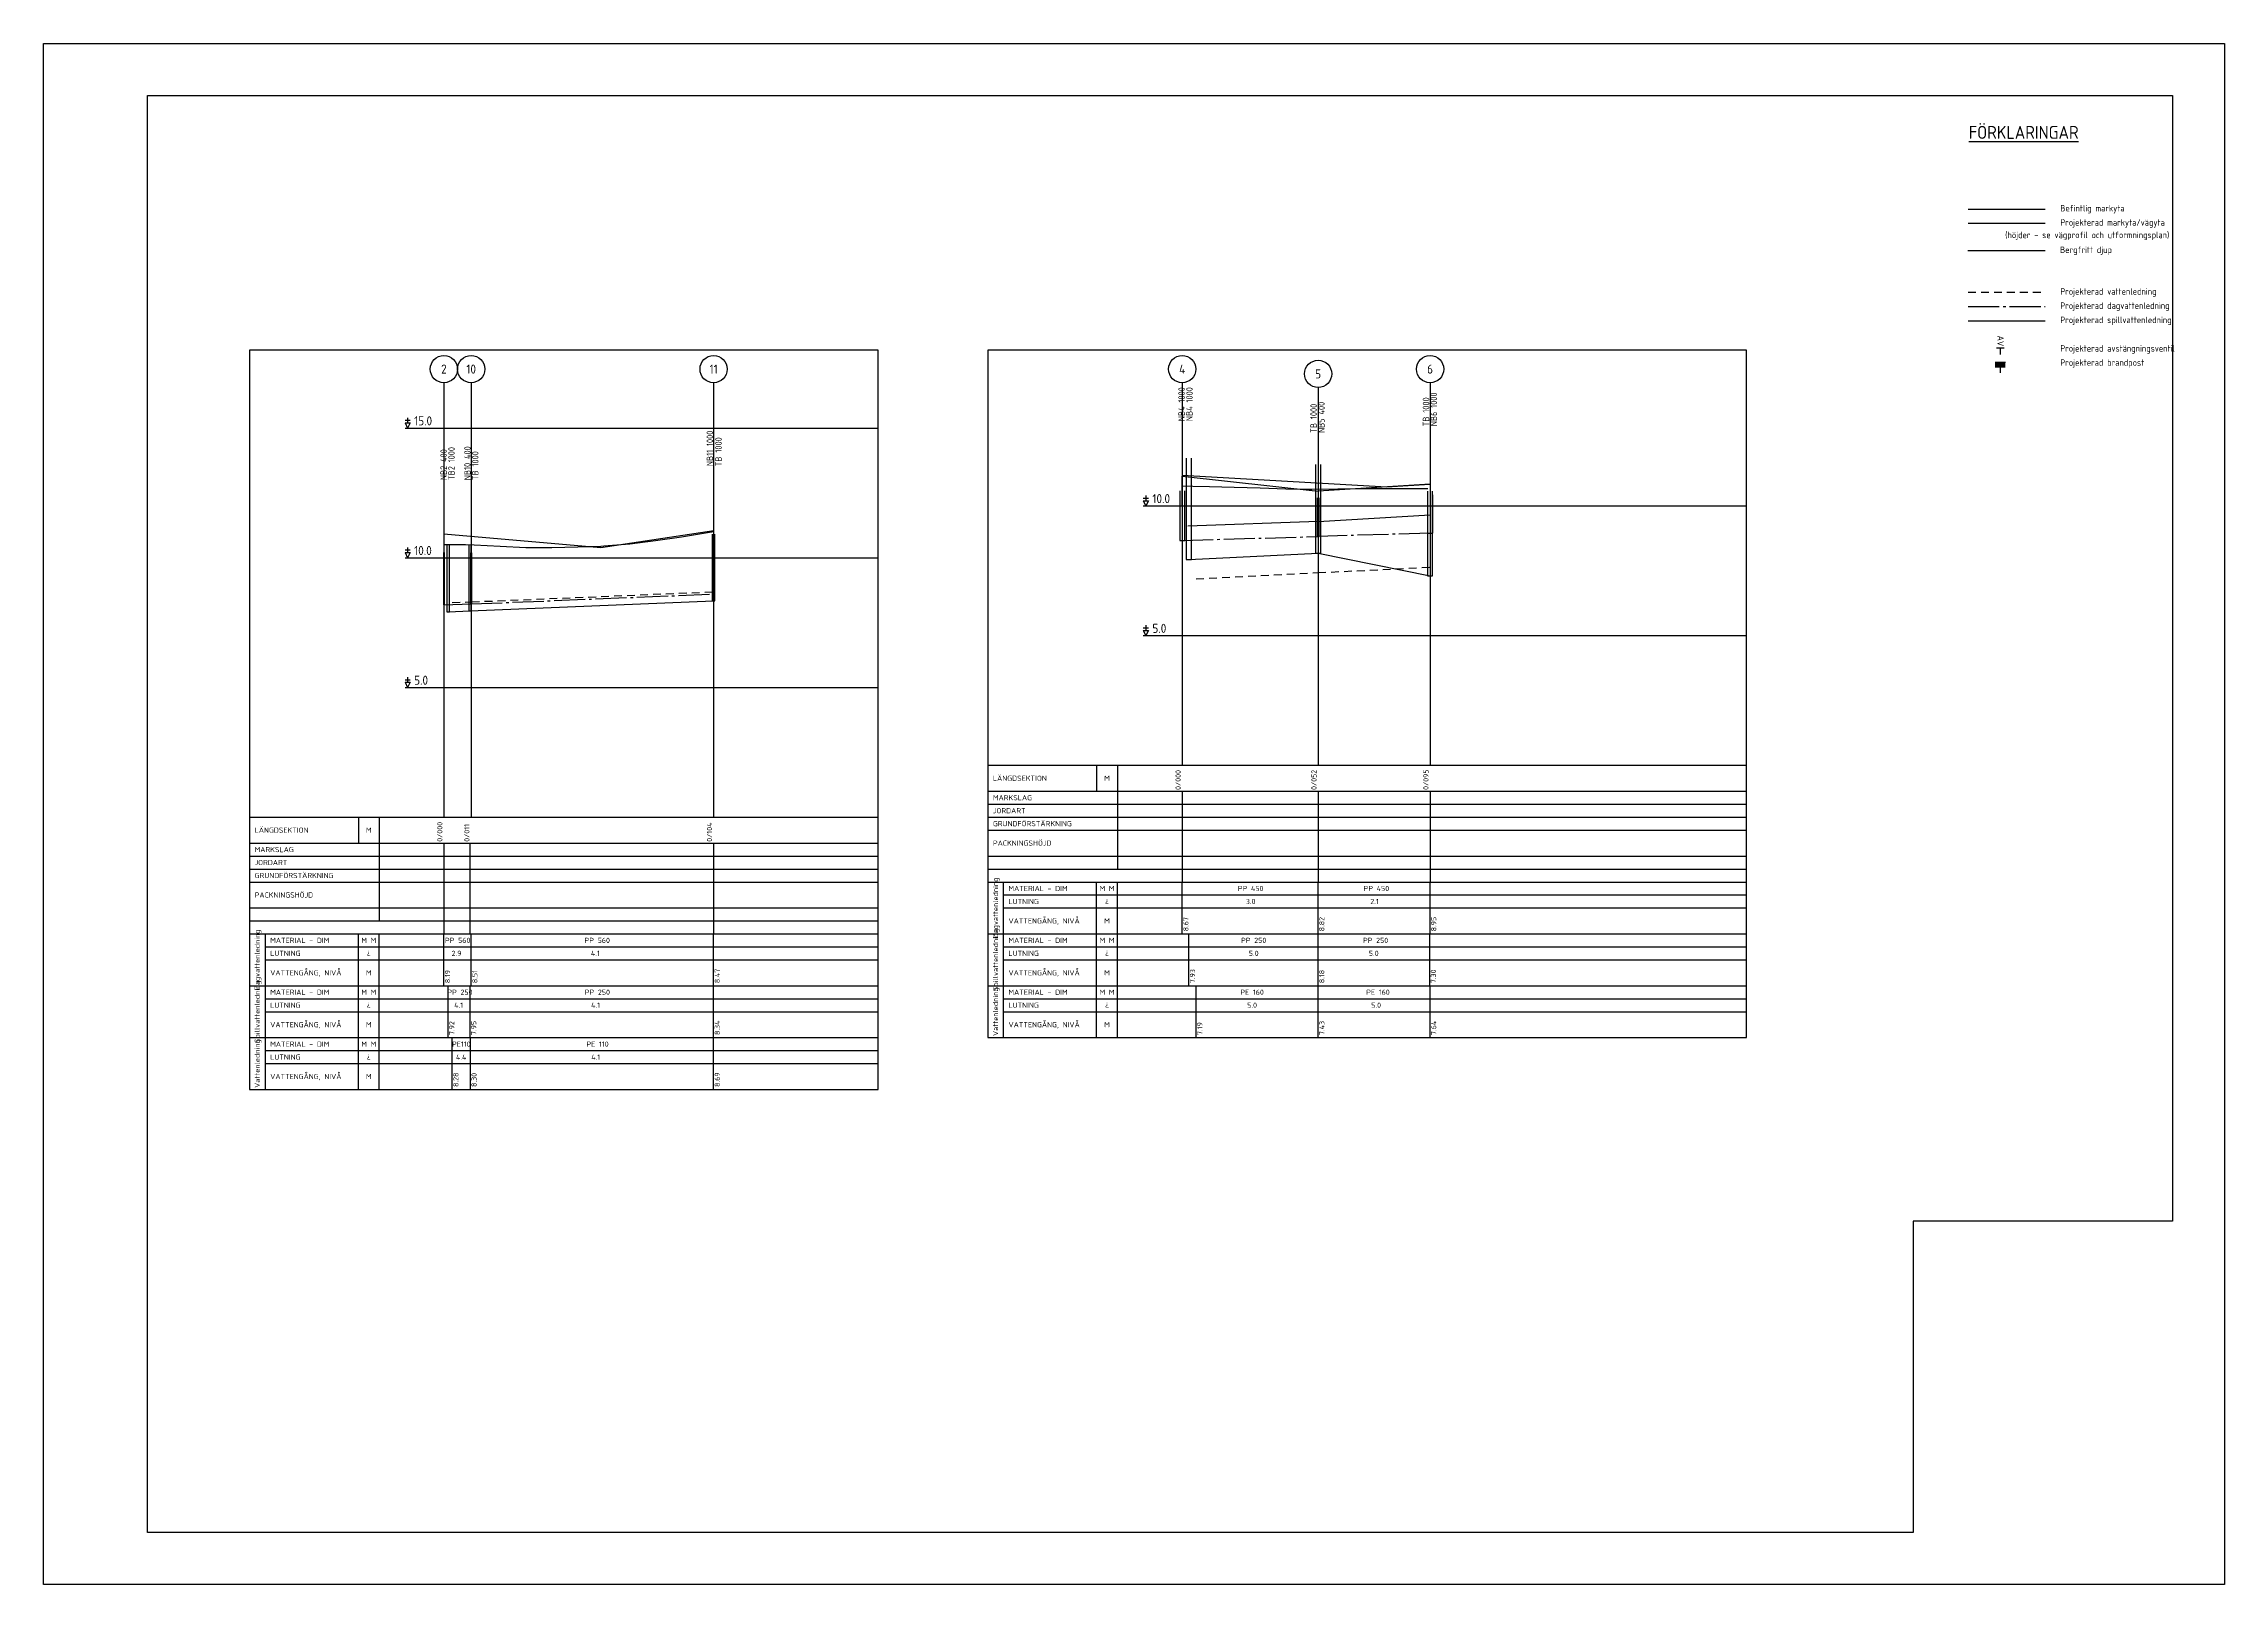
# Model space of a CAD drawing. Header units: metres. Extents: x 14120 to 17296, y 12612 to 17223.
# Drawn here: x 16455 to 17296, y 14770 to 15364 of the extents above; entities that cross this region are included whole.
import ezdxf
from ezdxf.enums import TextEntityAlignment as Align

# ---------------------------------------------------------------- set-up
doc = ezdxf.new("R2010")
doc.units = ezdxf.units.M
doc.header["$MEASUREMENT"] = 0
for name, pattern in [('BH90-PMB-DV', [16, 12, -1.5, 1, -1.5]), ('BH90-PMB-SPV', [16, 8, 8]), ('BH90-PMB-V', [6, 4, -2]), ('STRECKAD_3', [5, 3, -2])]:
    doc.linetypes.add(name, pattern=pattern)
doc.layers.get('0').update_dxf_attribs({"linetype": 'CONTINUOUS'})
doc.layers.get('DEFPOINTS').update_dxf_attribs({"color": 5, "linetype": 'CONTINUOUS'})
for name, color, linetype in [('03_T', 3, 'CONTINUOUS'), ('05_txt', 1, 'CONTINUOUS'), ('BH90-PROJEKTERAD', 7, 'BH90-BERG_FOM'), ('M-368-T', 1, 'CONTINUOUS'), ('M-368A', 1, 'CONTINUOUS'), ('M-368B', 4, 'CONTINUOUS'), ('M-41-Vattenledn', 6, 'BH90-PMB-V'), ('M-412', 3, 'BH90-PMB-DV'), ('M-414', 1, 'STRECKAD_3'), ('M-46-Brunn_nb', 6, 'CONTINUOUS'), ('M-46-Brunn_tb', 6, 'CONTINUOUS'), ('M-46-Element', 4, 'CONTINUOUS'), ('M-46-MARK', 4, 'CONTINUOUS'), ('M-46-Spillvledn', 6, 'BH90-PMB-SPV'), ('M-466-x', 3, 'CONTINUOUS'), ('M-468A', 1, 'CONTINUOUS'), ('M-469-x', 3, 'CONTINUOUS')]:
    doc.layers.add(name, color=color, linetype=linetype)
doc.layers.add('Slask-ny lutning', color=5, linetype='CONTINUOUS', plot=False)
doc.styles.add('ISO', font='iso.shx')
doc.styles.add('ISO18', font='ISO3098', dxfattribs={"height": 1.8})
doc.styles.add('ISO3098', font='iso3098.shx')
doc.linetypes.add('BH90-BERG_FOM', pattern='A,1.5,[12,BH90K.SHX,S=0.3,R=0,X=0,Y=0],1.5,-0.75,3,-0.75,3,-0.75,3,-0.75,3,-0.75', length=18.75)

# ---------------------------------------------------------------- blocks, each defined once
blk = doc.blocks.new('BH90917f')
for p, q in [((2, 0), (0, 0)), ((4, -2), (4, 2))]:
    blk.add_line(p, q)
for points in [[(2, 2), (2, -2), (4, 2), (4, -2)], [(4, 2), (4, 2), (4, -2)]]:
    blk.add_solid(points)
blk = doc.blocks.new('BH90919f')
blk.add_line((1.5, 0), (-1.5, 0))

msp = doc.modelspace()

# ---------------------------------------------------------------- linework, layer by layer
at = {"layer": 'BH90-PROJEKTERAD', "color": 1, "linetype": 'BH90-BERG_FOM', "ltscale": 0.4, "flags": 128}
msp.add_lwpolyline([(17197.412, 15284.11), (17227.199, 15284.11)], dxfattribs=at)
at = {"layer": 'DEFPOINTS', "flags": 128}
for points in [[(16455.335, 14769.91), (16455.335, 15363.91), (17296.335, 15363.91), (17296.335, 14769.91)], [(16495.335, 14789.91), (16495.335, 15343.91), (17276.335, 15343.91), (17276.335, 14909.91), (17176.335, 14909.91), (17176.335, 14789.91)]]:
    msp.add_lwpolyline(points, close=True, dxfattribs=at)
at = {"layer": 'M-368-T'}
for p, q in [((16594.718, 15218.69), (16596.718, 15218.69)), ((16594.718, 15217.69), (16596.718, 15217.69)), ((16594.718, 15217.69), (16595.718, 15215.69)), ((16595.718, 15219.69), (16595.718, 15217.69)), ((16596.718, 15217.69), (16595.718, 15215.69)), ((16879.429, 15188.69), (16881.429, 15188.69)), ((16880.429, 15189.69), (16880.429, 15187.69)), ((16879.429, 15187.69), (16881.429, 15187.69)), ((16879.429, 15187.69), (16880.429, 15185.69)), ((16881.429, 15187.69), (16880.429, 15185.69)), ((16594.718, 15168.69), (16596.718, 15168.69)), ((16594.718, 15167.69), (16596.718, 15167.69)), ((16594.718, 15167.69), (16595.718, 15165.69)), ((16595.718, 15169.69), (16595.718, 15167.69)), ((16596.718, 15167.69), (16595.718, 15165.69)), ((16879.429, 15138.69), (16881.429, 15138.69)), ((16880.429, 15139.69), (16880.429, 15137.69)), ((16879.429, 15137.69), (16881.429, 15137.69)), ((16879.429, 15137.69), (16880.429, 15135.69)), ((16881.429, 15137.69), (16880.429, 15135.69)), ((16594.718, 15118.69), (16596.718, 15118.69)), ((16594.718, 15117.69), (16596.718, 15117.69)), ((16594.718, 15117.69), (16595.718, 15115.69)), ((16595.718, 15119.69), (16595.718, 15117.69)), ((16596.718, 15117.69), (16595.718, 15115.69))]:
    msp.add_line(p, q, dxfattribs=at)
at = {"layer": 'M-368A'}
for points in [[(16534.718, 14960.69), (16777.185, 14960.69), (16777.185, 15245.69), (16534.718, 15245.69)], [(16819.429, 14980.69), (17112.027, 14980.69), (17112.027, 15245.69), (16819.429, 15245.69)]]:
    msp.add_lwpolyline(points, close=True, dxfattribs=at)
at = {"layer": 'M-368B'}
for p, q in [((16594.718, 15215.69), (16777.185, 15215.69)), ((16879.429, 15185.69), (17112.027, 15185.69)), ((16594.718, 15165.69), (16777.185, 15165.69)), ((16879.429, 15135.69), (17112.027, 15135.69)), ((16594.718, 15115.69), (16777.185, 15115.69))]:
    msp.add_line(p, q, dxfattribs=at)
at = {"layer": 'M-41-Vattenledn', "flags": 128}
msp.add_lwpolyline([(17209.901, 15246.624), (17209.901, 15244.002)], dxfattribs=at)
at = {"layer": 'M-412'}
msp.add_line((17197.49, 15262.572), (17227.199, 15262.572), dxfattribs=at)
for points in [[(16894.429, 15172.39), (16946.839, 15173.89)], [(16990.009, 15175.19), (16946.839, 15173.89)], [(16609.718, 15147.59), (16620.218, 15147.89)], [(16620.218, 15147.89), (16713.718, 15151.69)]]:
    msp.add_lwpolyline(points, dxfattribs=at)
at = {"layer": 'M-414'}
msp.add_line((17197.49, 15268.057), (17227.199, 15268.057), dxfattribs=at)
for points in [[(16899.828, 15157.59), (16946.839, 15159.959)], [(16946.839, 15159.959), (16990.009, 15162.09)], [(16612.918, 15148.49), (16620.414, 15148.69)], [(16620.414, 15148.69), (16713.718, 15152.59)]]:
    msp.add_lwpolyline(points, dxfattribs=at)
at = {"layer": 'M-46-Brunn_nb'}
for points in [[(16895.977, 15204.156), (16895.977, 15164.99), (16897.977, 15164.99), (16897.977, 15204.156)], [(16893.481, 15191.54), (16893.481, 15172.391), (16895.481, 15172.391), (16895.481, 15191.54)], [(16946.439, 15188.79), (16946.439, 15173.89), (16947.239, 15173.89), (16947.239, 15188.79)], [(16989.041, 15189.932), (16989.041, 15175.19), (16991.041, 15175.19), (16991.041, 15189.932)], [(16609.518, 15167.761), (16609.518, 15147.59), (16609.918, 15147.59), (16609.918, 15167.761)], [(16620.018, 15167.595), (16620.018, 15147.89), (16620.418, 15147.89), (16620.418, 15167.595)], [(16713.218, 15171.395), (16713.218, 15151.69), (16714.218, 15151.69), (16714.218, 15171.395)]]:
    msp.add_lwpolyline(points, dxfattribs=at)
at = {"layer": 'M-46-Brunn_tb'}
for points in [[(16945.839, 15201.68), (16945.839, 15167.49), (16947.839, 15167.49), (16947.839, 15201.68)], [(16989.009, 15191.317), (16989.009, 15158.69), (16991.009, 15158.69), (16991.009, 15191.317)], [(16713.218, 15174.812), (16713.218, 15149.09), (16714.218, 15149.09), (16714.218, 15174.812)], [(16610.818, 15170.623), (16610.818, 15144.901), (16611.818, 15144.901), (16611.818, 15170.623)], [(16619.281, 15170.541), (16619.281, 15145.19), (16620.281, 15145.19), (16620.281, 15170.541)]]:
    msp.add_lwpolyline(points, dxfattribs=at)
at = {"layer": 'M-46-Element', "color": 3}
msp.add_line((17197.49, 15294.664), (17227.199, 15294.664), dxfattribs=at)
for points in [[(16989.956, 15193.928), (16973.354, 15192.951), (16894.43, 15197.402)], [(16713.751, 15176.02), (16670.21, 15169.485), (16670.21, 15169.485), (16609.718, 15174.846)]]:
    msp.add_lwpolyline(points, dxfattribs=at)
at = {"layer": 'M-46-MARK'}
msp.add_line((17197.49, 15300.149), (17227.199, 15300.149), dxfattribs=at)
msp.add_lwpolyline([(16894.429, 15193.44), (16894.492, 15193.44), (16894.493, 15193.44), (16898.482, 15193.293), (16904.93, 15193.174), (16904.932, 15193.174), (16914.429, 15192.896), (16924.429, 15192.603), (16934.429, 15192.311), (16941.915, 15192.092), (16941.916, 15192.092), (16944.429, 15192.121), (16954.429, 15192.236), (16964.429, 15192.352), (16969.896, 15192.415), (16969.897, 15192.415), (16974.429, 15192.415), (16984.429, 15192.415), (16989.17, 15192.415)], dxfattribs=at)
at = {"layer": 'M-46-MARK', "flags": 128}
msp.add_lwpolyline([(16713.751, 15175.699), (16711.351, 15175.26), (16701.351, 15173.58), (16691.351, 15172.22), (16681.351, 15170.88), (16671.351, 15170.15), (16670.211, 15170.1), (16661.351, 15169.73), (16651.351, 15169.5), (16641.351, 15169.56), (16631.351, 15170.02), (16621.351, 15170.49), (16618.001, 15170.65), (16611.351, 15170.65), (16609.718, 15170.637)], dxfattribs=at)
at = {"layer": 'M-46-Spillvledn', "color": 6, "linetype": 'BH90-PMB-SPV'}
msp.add_line((17197.49, 15257.088), (17227.199, 15257.088), dxfattribs=at)
for points in [[(16896.977, 15164.99), (16946.839, 15167.49)], [(16946.839, 15167.49), (16989.987, 15158.69)], [(16619.781, 15145.19), (16713.718, 15149.09)], [(16611.318, 15144.901), (16619.781, 15145.19)]]:
    msp.add_lwpolyline(points, dxfattribs=at)
at = {"layer": 'M-466-x'}
for p, q in [((16609.718, 15233.19), (16609.718, 15065.69)), ((16620.218, 15233.19), (16620.218, 15065.69)), ((16713.718, 15233.19), (16713.718, 15065.69)), ((16894.429, 15233.19), (16894.429, 15085.69)), ((16946.839, 15231.329), (16946.839, 15085.69)), ((16990.009, 15233.19), (16990.009, 15085.69)), ((16894.429, 15020.69), (16894.429, 15040.69)), ((16946.839, 15020.69), (16946.839, 15040.69)), ((16990.009, 15020.69), (16990.009, 15040.69)), ((16609.718, 15000.69), (16609.718, 15020.69)), ((16609.718, 15000.69), (16609.718, 15020.69)), ((16620.218, 15000.69), (16620.218, 15020.69)), ((16713.718, 15000.69), (16713.718, 15020.69)), ((16896.977, 15000.69), (16896.977, 15020.69)), ((16946.839, 15000.69), (16946.839, 15020.69)), ((16989.882, 15000.69), (16989.882, 15020.69)), ((16611.318, 14980.69), (16611.318, 15000.69)), ((16619.781, 14980.69), (16619.781, 15000.69)), ((16713.718, 14980.69), (16713.718, 15000.69)), ((16899.828, 14980.69), (16899.828, 15000.69)), ((16946.839, 14980.69), (16946.839, 15000.69)), ((16990.009, 14980.69), (16990.009, 15000.69)), ((16612.918, 14960.69), (16612.918, 14980.69)), ((16619.914, 14960.69), (16619.914, 14980.69)), ((16713.718, 14960.69), (16713.718, 14980.69))]:
    msp.add_line(p, q, dxfattribs=at)
for centre in [(16609.718, 15238.44), (16620.218, 15238.44), (16713.718, 15238.44), (16894.429, 15238.44), (16946.839, 15236.579), (16990.009, 15238.44)]:
    msp.add_circle(centre, 5.25, dxfattribs=at)
at = {"layer": 'M-468A'}
for p, q in [((16819.429, 15085.69), (17112.027, 15085.69)), ((16861.429, 15085.69), (16861.429, 15075.69)), ((16869.429, 15085.69), (16869.429, 15045.69)), ((16819.429, 15075.69), (17112.027, 15075.69)), ((16534.718, 15065.69), (16777.185, 15065.69)), ((16576.718, 15065.69), (16576.718, 15055.69)), ((16584.718, 15065.69), (16584.718, 15025.69)), ((16819.429, 15070.69), (17112.027, 15070.69)), ((16819.429, 15065.69), (17112.027, 15065.69)), ((16534.718, 15055.69), (16777.185, 15055.69)), ((16819.429, 15060.69), (17112.027, 15060.69)), ((16534.718, 15050.69), (16777.185, 15050.69)), ((16534.718, 15045.69), (16777.185, 15045.69)), ((16819.429, 15050.69), (17112.027, 15050.69)), ((16819.429, 15045.69), (17112.027, 15045.69)), ((16534.718, 15040.69), (16777.185, 15040.69)), ((16819.429, 15040.69), (17112.027, 15040.69)), ((16825.429, 15040.69), (16825.429, 15020.69)), ((16861.429, 15020.69), (16861.429, 15040.69)), ((16869.429, 15020.69), (16869.429, 15040.69)), ((16534.718, 15030.69), (16777.185, 15030.69)), ((16825.429, 15035.69), (17112.027, 15035.69)), ((16825.429, 15030.69), (17112.027, 15030.69)), ((16534.718, 15025.69), (16777.185, 15025.69)), ((16534.718, 15020.69), (16777.185, 15020.69)), ((16540.718, 15020.69), (16540.718, 15000.69)), ((16576.718, 15000.69), (16576.718, 15020.69)), ((16584.718, 15000.69), (16584.718, 15020.69)), ((16819.429, 15020.69), (17112.027, 15020.69)), ((16825.429, 15020.69), (16825.429, 15000.69)), ((16861.429, 15000.69), (16861.429, 15020.69)), ((16869.429, 15000.69), (16869.429, 15020.69)), ((16540.718, 15015.69), (16777.185, 15015.69)), ((16825.429, 15015.69), (17112.027, 15015.69)), ((16540.718, 15010.69), (16777.185, 15010.69)), ((16825.429, 15010.69), (17112.027, 15010.69)), ((16534.718, 15000.69), (16777.185, 15000.69)), ((16540.718, 15000.69), (16540.718, 14980.69)), ((16540.718, 14995.69), (16777.185, 14995.69)), ((16576.718, 14980.69), (16576.718, 15000.69)), ((16584.718, 14980.69), (16584.718, 15000.69)), ((16819.429, 15000.69), (17112.027, 15000.69)), ((16819.429, 15000.69), (17112.027, 15000.69)), ((16825.429, 15000.69), (16825.429, 14980.69)), ((16825.429, 14995.69), (17112.027, 14995.69)), ((16861.429, 14980.69), (16861.429, 15000.69)), ((16869.429, 14980.69), (16869.429, 15000.69)), ((16540.718, 14990.69), (16777.185, 14990.69)), ((16825.429, 14990.69), (17112.027, 14990.69)), ((16534.718, 14980.69), (16777.185, 14980.69)), ((16540.718, 14980.69), (16540.718, 14960.69)), ((16576.718, 14960.69), (16576.718, 14980.69)), ((16584.718, 14960.69), (16584.718, 14980.69)), ((16540.718, 14975.69), (16777.185, 14975.69)), ((16540.718, 14970.69), (16777.185, 14970.69))]:
    msp.add_line(p, q, dxfattribs=at)
at = {"layer": 'M-469-x', "linetype": 'Continuous'}
for p, q in [((16894.429, 15075.69), (16894.429, 15040.69)), ((16946.839, 15075.69), (16946.839, 15040.69)), ((16990.009, 15075.69), (16990.009, 15040.69)), ((16609.718, 15055.69), (16609.718, 15020.69)), ((16619.66, 15055.69), (16619.66, 15020.69)), ((16713.718, 15055.69), (16713.718, 15020.69))]:
    msp.add_line(p, q, dxfattribs=at)
at = {"layer": 'Slask-ny lutning'}
for p, q in [((16894.429, 15197.19), (16946.839, 15191.39)), ((16894.429, 15185.69), (16894.429, 15197.19)), ((16990.009, 15194.09), (16946.839, 15191.39)), ((16946.839, 15179.69), (16990.009, 15182.29)), ((16946.839, 15179.69), (16896.619, 15177.89))]:
    msp.add_line(p, q, dxfattribs=at)

# ---------------------------------------------------------------- block references
at = {"layer": 'M-41-Vattenledn'}
ref = msp.add_blockref('BH90919f', (17209.901, 15246.624), dxfattribs=dict(at, rotation=180))
ref.add_attrib('AV', 'AV', (17208.783, 15251.377), dxfattribs={"layer": '0', "color": 1, "height": 2.5, "rotation": 270, "style": 'ISO', "flags": 8})
at = {"layer": 'M-41-Vattenledn', "rotation": 90}
msp.add_blockref('BH90917f', (17209.917, 15237.013), dxfattribs=at)

# ---------------------------------------------------------------- texts
at = {"layer": '03_T', "color": 7, "style": 'ISO'}
msp.add_text('%%UFÖRKLARINGAR', height=5, dxfattribs=at).set_placement((17197.765, 15327.199))
at = {"layer": '05_txt', "style": 'ISO'}
for s, p in [('Befintlig markyta', (17233.051, 15299.206)), ('(höjder - se vägprofil och utformningsplan)', (17211.81, 15288.905)), ('Projekterad markyta/vägyta', (17233.051, 15293.721)), ('Bergfritt djup', (17232.974, 15283.167)), ('Projekterad vattenledning', (17233.051, 15267.114)), ('Projekterad dagvattenledning', (17233.051, 15261.629)), ('Projekterad spillvattenledning', (17233.051, 15256.145)), ('Projekterad avstängningsventil', (17233.051, 15245.176)), ('Projekterad brandpost', (17233.051, 15239.691))]:
    msp.add_text(s, height=2.5, dxfattribs=at).set_placement(p)
at = {"layer": 'M-368-T', "style": 'ISO'}
for s, p in [('15.0', (16598.218, 15215.69)), ('10.0', (16882.929, 15185.69)), ('10.0', (16598.218, 15165.69)), ('5.0', (16882.929, 15135.69)), ('5.0', (16598.218, 15115.69))]:
    msp.add_text(s, height=3.5, dxfattribs=at).set_placement(p, align=Align.BOTTOM_LEFT)
at = {"layer": 'M-466-x', "style": 'ISO'}
for s, height, p in [('2', 3.5, (16609.718, 15238.44)), ('10', 3.5, (16620.218, 15238.44)), ('11', 3.5, (16713.718, 15238.44)), ('4', 3.5, (16894.429, 15238.44)), ('6', 3.5, (16990.009, 15238.44)), ('5', 3.5, (16946.839, 15236.579)), ('PP 450', 2, (16920.819, 15038.19)), (' PP 450', 2, (16968.588, 15038.19)), ('3.0', 2, (16920.819, 15033.19)), ('2.1', 2, (16968.588, 15033.19)), ('PP 560', 2, (16615.01, 15018.19)), ('2.9', 2, (16614.586, 15013.19)), (' PP 560', 2, (16668.121, 15018.19)), ('4.1', 2, (16668.121, 15013.19)), ('PP 250', 2, (16922.001, 15018.19)), ('5.0', 2, (16922.001, 15013.19)), (' PP 250', 2, (16968.292, 15018.19)), ('5.0', 2, (16968.292, 15013.19)), ('PP 250', 2, (16615.894, 14998.19)), (' PP 250', 2, (16668.181, 14998.19)), ('PE 160', 2, (16921.374, 14998.19)), (' PE 160', 2, (16969.213, 14998.19)), ('4.1', 2, (16615.38, 14993.19)), ('4.1', 2, (16668.181, 14993.19)), ('5.0', 2, (16921.374, 14993.19)), ('5.0', 2, (16969.213, 14993.19)), ('PE110', 2, (16616.421, 14978.19)), (' PE 110', 2, (16668.248, 14978.19)), ('4.4', 2, (16616.349, 14973.19)), ('4.1', 2, (16668.248, 14973.19))]:
    msp.add_text(s, height=height, dxfattribs=at).set_placement(p, align=Align.MIDDLE_CENTER)
for s, p in [('NB4 1000', (16894.203, 15218.352)), ('NB4 1000', (16897.203, 15218.375)), ('TB 1000', (16945.106, 15213.875)), ('NB5 400', (16948.106, 15213.79)), ('TB 1000', (16988.446, 15216.36)), ('NB6 1000', (16991.446, 15216.399)), ('NB11 1000', (16712.258, 15201.019)), ('NB2 400', (16609.611, 15195.633)), ('TB2 1000', (16612.611, 15195.629)), ('NB10 400', (16618.778, 15195.585)), ('TB 1000', (16621.778, 15195.599)), ('TB 1000', (16715.603, 15200.966))]:
    msp.add_text(s, height=2.5, rotation=90, dxfattribs=at).set_placement(p, align=Align.MIDDLE_LEFT)
for s, p in [('0/000', (16894.429, 15076.19)), ('0/052', (16946.839, 15076.19)), ('0/095', (16990.009, 15076.19)), ('0/000', (16609.718, 15056.19)), ('0/011', (16620.162, 15056.19)), ('0/104', (16713.718, 15056.19))]:
    msp.add_text(s, height=2, rotation=90, dxfattribs=at).set_placement(p, align=Align.BOTTOM_LEFT)
for s, p in [('8.67', (16894.829, 15021.69)), ('8.82', (16947.239, 15021.69)), ('8.95', (16990.409, 15021.69)), ('8.19', (16610.118, 15001.69)), ('8.51', (16620.618, 15001.69)), ('8.47', (16714.118, 15001.69)), ('7.93', (16897.377, 15001.69)), ('8.18', (16947.239, 15001.69)), ('7.30', (16990.282, 15001.69)), ('7.92', (16611.718, 14981.69)), ('7.95', (16620.181, 14981.69)), ('8.34', (16714.118, 14981.69)), ('7.19', (16900.228, 14981.69)), ('7.43', (16947.239, 14981.69)), ('7.64', (16990.409, 14981.69)), ('8.28', (16613.318, 14961.69)), ('8.30', (16620.314, 14961.69)), ('8.69', (16714.118, 14961.69))]:
    msp.add_text(s, height=2, rotation=90, dxfattribs=at).set_placement(p, align=Align.TOP_LEFT)
at = {"layer": 'M-468A', "style": 'ISO'}
for s, p in [('LÄNGDSEKTION', (16821.429, 15080.69)), ('MARKSLAG', (16821.429, 15073.19)), ('JORDART', (16821.429, 15068.19)), ('GRUNDFÖRSTÄRKNING', (16821.429, 15063.19)), ('LÄNGDSEKTION', (16536.718, 15060.69)), ('MARKSLAG', (16536.718, 15053.19)), ('PACKNINGSHÖJD', (16821.429, 15055.69)), ('JORDART', (16536.718, 15048.19)), ('GRUNDFÖRSTÄRKNING', (16536.718, 15043.19)), ('PACKNINGSHÖJD', (16536.718, 15035.69)), ('MATERIAL - DIM', (16827.429, 15038.19)), ('LUTNING', (16827.429, 15033.19)), ('VATTENGÅNG, NIVÅ', (16827.429, 15025.69)), ('MATERIAL - DIM', (16542.718, 15018.19)), ('LUTNING', (16542.718, 15013.19)), ('MATERIAL - DIM', (16827.429, 15018.19)), ('LUTNING', (16827.429, 15013.19)), ('VATTENGÅNG, NIVÅ', (16542.718, 15005.69)), ('VATTENGÅNG, NIVÅ', (16827.429, 15005.69)), ('MATERIAL - DIM', (16542.718, 14998.19)), ('MATERIAL - DIM', (16827.429, 14998.19)), ('VATTENGÅNG, NIVÅ', (16542.718, 14985.69)), ('LUTNING', (16542.718, 14993.19)), ('VATTENGÅNG, NIVÅ', (16827.429, 14985.69)), ('LUTNING', (16827.429, 14993.19)), ('MATERIAL - DIM', (16542.718, 14978.19)), ('LUTNING', (16542.718, 14973.19)), ('VATTENGÅNG, NIVÅ', (16542.718, 14965.69))]:
    msp.add_text(s, height=2, dxfattribs=at).set_placement(p, align=Align.MIDDLE_LEFT)
at = {"layer": 'M-468A'}
for s, style, p in [('M', 'ISO', (16865.429, 15080.69)), ('M', 'ISO', (16580.718, 15060.69)), ('M M', 'ISO18', (16865.429, 15038.19)), ('¿', 'ISO3098', (16865.429, 15033.19)), ('M', 'ISO18', (16865.429, 15025.69)), ('M M', 'ISO18', (16580.718, 15018.19)), ('¿', 'ISO3098', (16580.718, 15013.19)), ('M M', 'ISO18', (16865.429, 15018.19)), ('¿', 'ISO3098', (16865.429, 15013.19)), ('M', 'ISO18', (16580.718, 15005.69)), ('M', 'ISO18', (16865.429, 15005.69)), ('M M', 'ISO18', (16580.718, 14998.19)), ('M M', 'ISO18', (16865.429, 14998.19)), ('M', 'ISO18', (16580.718, 14985.69)), ('¿', 'ISO3098', (16580.718, 14993.19)), ('M', 'ISO18', (16865.429, 14985.69)), ('¿', 'ISO3098', (16865.429, 14993.19)), ('M M', 'ISO18', (16580.718, 14978.19)), ('¿', 'ISO3098', (16580.718, 14973.19)), ('M', 'ISO18', (16580.718, 14965.69))]:
    msp.add_text(s, height=2, dxfattribs=dict(at, style=style)).set_placement(p, align=Align.MIDDLE_CENTER)
at = {"layer": 'M-468A', "style": 'ISO'}
for s, p in [('Dagvattenledning', (16821.429, 15030.69)), ('Dagvattenledning', (16536.718, 15010.69)), ('Spillvattenledning', (16821.429, 15010.69)), ('Spillvattenledning', (16536.718, 14990.69)), ('Vattenledning', (16821.429, 14990.69)), ('Vattenledning', (16536.718, 14970.69))]:
    msp.add_text(s, height=2, rotation=90, dxfattribs=at).set_placement(p, align=Align.TOP_CENTER)

doc.saveas('drawing.dxf')
